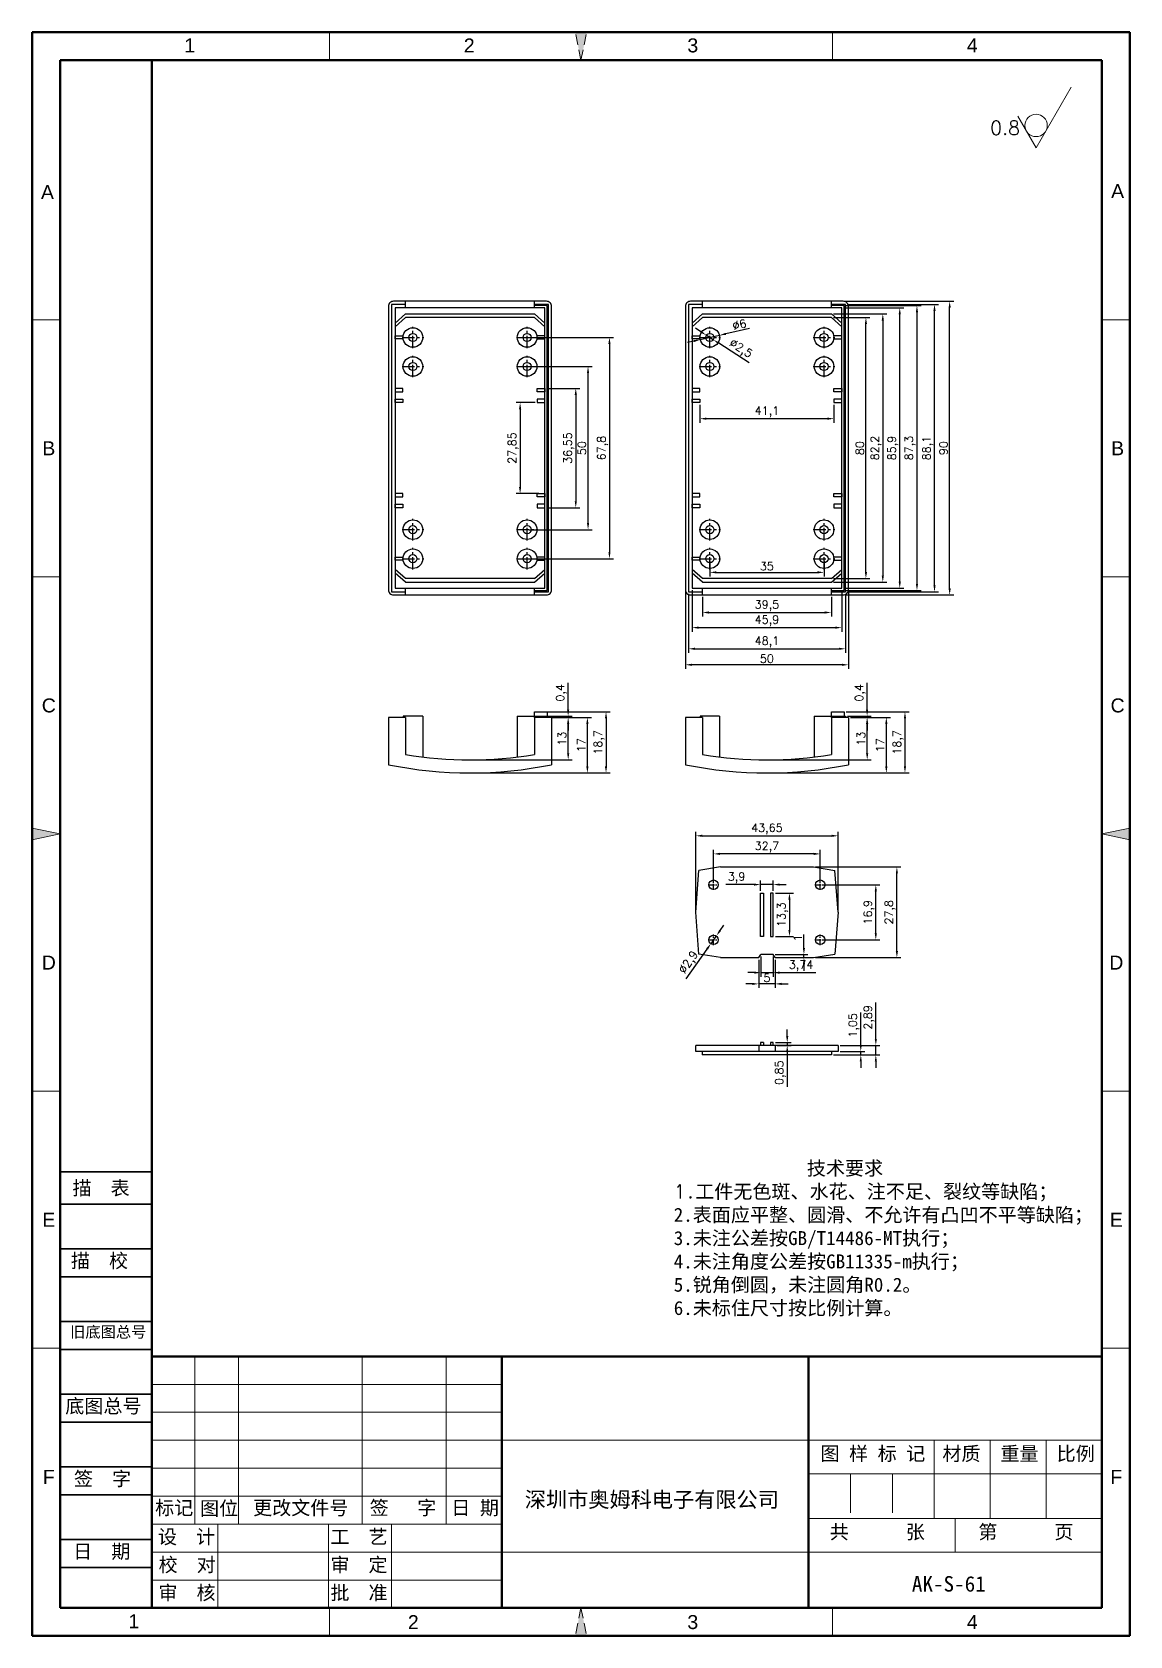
# Model space of a CAD drawing. Header units: millimetres. Extents: x 35605 to 35942, y -471 to 20.
import ezdxf
from ezdxf.enums import TextEntityAlignment as Align

# ---------------------------------------------------------------- set-up
doc = ezdxf.new("R2010")
doc.units = ezdxf.units.MM
for name, pattern in [('ACAD_ISO10W100', [18, 12, -3, 0, -3]), ('CENTER', [50.8, 31.75, -6.35, 6.35, -6.35]), ('HIDDEN2', [4.7625, 3.175, -1.5875])]:
    doc.linetypes.add(name, pattern=pattern)
for name, color, linetype, lineweight in [('dim', 82, 'Continuous', 9), ('图层1', 7, 'ACAD_ISO10W100', 15), ('图层2', 7, 'Continuous', 30), ('图层3', 7, 'Continuous', 15), ('图层4', 7, 'Continuous', 40), ('图层5', 7, 'HIDDEN2', 15), ('细实线', 3, 'Continuous', 18)]:
    doc.layers.add(name, color=color, linetype=linetype, lineweight=lineweight)
doc.layers.add('尺寸线', color=7, linetype='Continuous')
doc.styles.get("Standard").update_dxf_attribs({"font": 'txt', "bigfont": 'gbcbig.shx'})
doc.styles.add('样式 3', font='arial.ttf', dxfattribs={"height": 3.8})
doc.dimstyles.new('ISO-25', dxfattribs={"dimtxt": 2.5, "dimasz": 2.5, "dimexe": 1.25, "dimexo": 0.625, "dimtad": 1, "dimtxsty": 'Standard', "dimcen": 2.5, "dimadec": 0, "dimazin": 0, "dimtfac": 1, "dimtmove": 0, "dimatfit": 3, "dimfxl": 0, "dimarcsym": 0})

msp = doc.modelspace()

# ---------------------------------------------------------------- texts
at = {"layer": '图层1', "color": 0, "style": '样式 3'}
for s, p in [('B', (35610.598, -107.294)), ('B', (35938.172, -107.294)), ('C', (35610.598, -186.102)), ('C', (35938.172, -186.102)), ('D', (35610.598, -264.909)), ('D', (35937.771, -264.909)), ('E', (35610.598, -343.717)), ('E', (35937.771, -343.717)), ('F', (35610.598, -422.524)), ('F', (35937.771, -422.524))]:
    msp.add_text(s, height=4.283, dxfattribs=at).set_placement(p, align=Align.MIDDLE)
at = {"layer": '图层1', "color": 0, "attachment_point": 1}
for s, insert, char_height, width in [('{\\fSimSun|b0|i0|c134|p2;图 样 标 记}', (35847.116, -413.247), 4.28302, 53.13738), ('{\\fSimSun|b0|i0|c134|p2;材质 }', (35884.472, -413.265), 4.28302, 35.72091), ('{\\fSimSun|b0|i0|c134|p2;深圳市奥姆科电子有限公司}', (35756.469, -427.085), 4.75891, 89.92113), ('{\\fSimSun|b0|i0|c134|p2;标记}', (35643.206, -429.856), 4.28302, 11.99246), ('{\\fSimSun|b0|i0|c134|p2;图位}', (35656.96, -430.029), 4.28302, 11.99246), ('{\\fSimSun|b0|i0|c134|p2;更改文件号}', (35673.222, -429.856), 4.28302, 35.72091), ('{\\fSimSun|b0|i0|c134|p2;审  核}', (35644.214, -455.878), 4.28302, 34.73239), ('{\\fSimSun|b0|i0|c134|p2;批  准}', (35696.907, -455.878), 4.28302, 35.72091), ('{\\fSimSun|b0|i0|c134|p2;AK-S-61}', (35875.11, -452.929), 4.75891, 59.04154)]:
    msp.add_mtext(s, dxfattribs=dict(at, insert=insert, char_height=char_height, width=width))
at = {"layer": '图层2', "color": 0, "attachment_point": 1}
for s, insert, char_height, width in [('{\\fSimSun|b0|i0|c134|p2;描\\fSimSun|b0|i0|c0|p2;  \\fSimSun|b0|i0|c134|p2;表}', (35617.866, -331.86), 4.28297, 47.9936), ('{\\fSimSun|b0|i0|c134|p2;描\\fSimSun|b0|i0|c0|p2;  \\fSimSun|b0|i0|c134|p2;校}', (35617.379, -354.131), 4.28297, 47.9936), ('{\\fSimSun|b0|i0|c134|p2;旧底图总号}', (35617.137, -376.403), 3.42642, 47.9936), ('{\\fSimSun|b0|i0|c134|p2;底图总号}', (35615.652, -398.674), 4.28297, 47.9936), ('{\\fSimSun|b0|i0|c134|p2;重量 }', (35902.255, -413.265), 4.28302, 35.72091), ('{\\fSimSun|b0|i0|c134|p2;比例 }', (35919.487, -413.265), 4.28302, 35.72091), ('{\\fSimSun|b0|i0|c134|p2;签\\fSimSun|b0|i0|c0|p2;  \\fSimSun|b0|i0|c134|p2;字}', (35618.305, -420.946), 4.28297, 47.9936), ('{\\fSimSun|b0|i0|c134|p2;签   字}', (35708.937, -429.856), 4.28302, 35.72091), ('{\\fSimSun|b0|i0|c134|p2;日 期}', (35733.957, -429.856), 4.28302, 35.72091), ('{\\fSimSun|b0|i0|c134|p2;共      张}', (35849.939, -437.232), 4.28302, 47.38766), ('{\\fSimSun|b0|i0|c134|p2;第      页}', (35895.48, -437.232), 4.28302, 43.98508), ('{\\fSimSun|b0|i0|c134|p2;设  计}', (35644.048, -438.745), 4.28302, 33.20026), ('{\\fSimSun|b0|i0|c134|p2;工  艺}', (35696.907, -438.745), 4.28302, 35.72091), ('{\\fSimSun|b0|i0|c134|p2;日\\fSimSun|b0|i0|c0|p2;  \\fSimSun|b0|i0|c134|p2;期}', (35618.061, -443.217), 4.28297, 47.9936), ('{\\fSimSun|b0|i0|c134|p2;校  对}', (35644.254, -447.312), 4.28302, 31.05498), ('{\\fSimSun|b0|i0|c134|p2;审  定}', (35696.907, -447.312), 4.28302, 35.72091)]:
    msp.add_mtext(s, dxfattribs=dict(at, insert=insert, char_height=char_height, width=width))
at = {"layer": '图层3', "color": 0, "insert": (35802.133, -325.789), "char_height": 4.28302, "width": 202.86245, "attachment_point": 1}
msp.add_mtext('{\\fSimSun|b0|i0|c134|p54;              技术要求\\P}1{\\fSimSun|b0|i0|c134|p54;.工件无色斑、水花、注不足、裂纹等缺陷；\\P2.表面应平整、圆滑、不允许有凸凹不平等缺陷；\\P3.未注公差按GB/T14486-MT执行；\\P4.未注角度公差按GB11335-m执行；\\P5.锐角倒圆，未注圆角R0.2。}\\P{\\fSimSun|b0|i0|c134|p2;6.未标住尺寸按比例计算。}', dxfattribs=at)
at = {"layer": '图层5', "color": 0, "style": '样式 3'}
for s, p in [('1', (35653.785, 16.179)), ('2', (35739.445, 16.179)), ('3', (35807.974, 16.179)), ('4', (35893.634, 16.179)), ('A', (35610.182, -28.799)), ('A', (35938.172, -28.486)), ('1', (35636.653, -466.758)), ('2', (35722.313, -467.014)), ('3', (35807.974, -467.014)), ('4', (35893.634, -467.014))]:
    msp.add_text(s, height=4.283, dxfattribs=at).set_placement(p, align=Align.MIDDLE)
at = {"layer": '细实线', "color": 0, "insert": (35899.097, -6.988), "char_height": 4.283, "width": 15.99044, "attachment_point": 1}
msp.add_mtext('0.8', dxfattribs=at)

# ---------------------------------------------------------------- blocks, each defined once
blk = doc.blocks.new('*D2778')
at = {"layer": 'Defpoints', "color": 0, "transparency": 16777216}
for p in [(35854.09, -62.24), (35886.7, -62.24), (35854.09, -152.24)]:
    blk.add_point(p, dxfattribs=at)
at = {"layer": 'dim', "color": 0, "lineweight": -2, "transparency": 16777216}
for p, q in [((35854.72, -62.24), (35887.95, -62.24)), ((35886.7, -150.24), (35886.7, -64.24)), ((35854.72, -152.24), (35887.95, -152.24))]:
    blk.add_line(p, q, dxfattribs=at)
at = {"layer": 'dim', "color": 0, "transparency": 16777216}
for points in [[(35886.37, -64.24), (35887.04, -64.24), (35886.7, -62.24)], [(35886.37, -150.24), (35887.04, -150.24), (35886.7, -152.24)]]:
    blk.add_solid(points, dxfattribs=at)
at = {"layer": 'dim', "color": 0, "transparency": 16777216, "insert": (35884.83, -107.24), "char_height": 2.5, "attachment_point": 5, "rotation": 90}
blk.add_mtext('90', dxfattribs=at)
blk = doc.blocks.new('*D2779')
at = {"layer": 'Defpoints', "color": 0, "transparency": 16777216}
for p in [(35854.74, -63.19), (35882.05, -63.19), (35854.74, -151.29)]:
    blk.add_point(p, dxfattribs=at)
at = {"layer": 'dim', "color": 0, "lineweight": -2, "transparency": 16777216}
for p, q in [((35855.37, -63.19), (35883.3, -63.19)), ((35882.05, -149.29), (35882.05, -65.19)), ((35855.37, -151.29), (35883.3, -151.29))]:
    blk.add_line(p, q, dxfattribs=at)
at = {"layer": 'dim', "color": 0, "transparency": 16777216}
for points in [[(35881.72, -65.19), (35882.39, -65.19), (35882.05, -63.19)], [(35881.72, -149.29), (35882.39, -149.29), (35882.05, -151.29)]]:
    blk.add_solid(points, dxfattribs=at)
at = {"layer": 'dim', "color": 0, "transparency": 16777216, "insert": (35879.97, -107.24), "char_height": 2.5, "attachment_point": 5, "rotation": 90}
blk.add_mtext('88,1', dxfattribs=at)
blk = doc.blocks.new('*D2780')
at = {"layer": 'Defpoints', "color": 0, "transparency": 16777216}
for p in [(35854.34, -63.59), (35854.34, -150.89), (35876.68, -150.89)]:
    blk.add_point(p, dxfattribs=at)
at = {"layer": 'dim', "color": 0, "lineweight": -2, "transparency": 16777216}
for p, q in [((35854.97, -63.59), (35877.93, -63.59)), ((35876.68, -65.59), (35876.68, -148.89)), ((35854.97, -150.89), (35877.93, -150.89))]:
    blk.add_line(p, q, dxfattribs=at)
at = {"layer": 'dim', "color": 0, "transparency": 16777216}
for points in [[(35876.34, -65.59), (35877.01, -65.59), (35876.68, -63.59)], [(35876.34, -148.89), (35877.01, -148.89), (35876.68, -150.89)]]:
    blk.add_solid(points, dxfattribs=at)
at = {"layer": 'dim', "color": 0, "transparency": 16777216, "insert": (35874.59, -107.24), "char_height": 2.5, "attachment_point": 5, "rotation": 90}
blk.add_mtext('87,3', dxfattribs=at)
blk = doc.blocks.new('*D2781')
at = {"layer": 'Defpoints', "color": 0, "transparency": 16777216}
for p in [(35853.64, -64.29), (35871.4, -64.29), (35853.64, -150.19)]:
    blk.add_point(p, dxfattribs=at)
at = {"layer": 'dim', "color": 0, "lineweight": -2, "transparency": 16777216}
for p, q in [((35854.27, -64.29), (35872.65, -64.29)), ((35871.4, -148.19), (35871.4, -66.29)), ((35854.27, -150.19), (35872.65, -150.19))]:
    blk.add_line(p, q, dxfattribs=at)
at = {"layer": 'dim', "color": 0, "transparency": 16777216}
for points in [[(35871.07, -66.29), (35871.74, -66.29), (35871.4, -64.29)], [(35871.07, -148.19), (35871.74, -148.19), (35871.4, -150.19)]]:
    blk.add_solid(points, dxfattribs=at)
at = {"layer": 'dim', "color": 0, "transparency": 16777216, "insert": (35869.32, -107.24), "char_height": 2.5, "attachment_point": 5, "rotation": 90}
blk.add_mtext('85,9', dxfattribs=at)
blk = doc.blocks.new('*D2782')
at = {"layer": 'Defpoints', "color": 0, "transparency": 16777216}
for p in [(35850.44, -66.14), (35850.44, -148.34), (35866.21, -148.34)]:
    blk.add_point(p, dxfattribs=at)
at = {"layer": 'dim', "color": 0, "lineweight": -2, "transparency": 16777216}
for p, q in [((35851.07, -66.14), (35867.46, -66.14)), ((35866.21, -68.14), (35866.21, -146.34)), ((35851.07, -148.34), (35867.46, -148.34))]:
    blk.add_line(p, q, dxfattribs=at)
at = {"layer": 'dim', "color": 0, "transparency": 16777216}
for points in [[(35865.87, -68.14), (35866.54, -68.14), (35866.21, -66.14)], [(35865.87, -146.34), (35866.54, -146.34), (35866.21, -148.34)]]:
    blk.add_solid(points, dxfattribs=at)
at = {"layer": 'dim', "color": 0, "transparency": 16777216, "insert": (35864.12, -107.24), "char_height": 2.5, "attachment_point": 5, "rotation": 90}
blk.add_mtext('82,2', dxfattribs=at)
blk = doc.blocks.new('*D2783')
at = {"layer": 'Defpoints', "color": 0, "transparency": 16777216}
for p in [(35850.44, -67.24), (35861.03, -67.24), (35850.44, -147.24)]:
    blk.add_point(p, dxfattribs=at)
at = {"layer": 'dim', "color": 0, "lineweight": -2, "transparency": 16777216}
for p, q in [((35851.07, -67.24), (35862.28, -67.24)), ((35861.03, -145.24), (35861.03, -69.24)), ((35851.07, -147.24), (35862.28, -147.24))]:
    blk.add_line(p, q, dxfattribs=at)
at = {"layer": 'dim', "color": 0, "transparency": 16777216}
for points in [[(35860.7, -69.24), (35861.37, -69.24), (35861.03, -67.24)], [(35860.7, -145.24), (35861.37, -145.24), (35861.03, -147.24)]]:
    blk.add_solid(points, dxfattribs=at)
at = {"layer": 'dim', "color": 0, "transparency": 16777216, "insert": (35859.16, -107.24), "char_height": 2.5, "attachment_point": 5, "rotation": 90}
blk.add_mtext('80', dxfattribs=at)
blk = doc.blocks.new('*D2784')
at = {"layer": 'Defpoints', "color": 0, "transparency": 16777216}
for p in [(35757.19, -73.34), (35757.19, -141.14), (35782.43, -141.14)]:
    blk.add_point(p, dxfattribs=at)
at = {"layer": 'dim', "color": 0, "lineweight": -2, "transparency": 16777216}
for p, q in [((35757.82, -73.34), (35783.68, -73.34)), ((35782.43, -75.34), (35782.43, -139.14)), ((35757.82, -141.14), (35783.68, -141.14))]:
    blk.add_line(p, q, dxfattribs=at)
at = {"layer": 'dim', "color": 0, "transparency": 16777216}
for points in [[(35782.09, -75.34), (35782.76, -75.34), (35782.43, -73.34)], [(35782.09, -139.14), (35782.76, -139.14), (35782.43, -141.14)]]:
    blk.add_solid(points, dxfattribs=at)
at = {"layer": 'dim', "color": 0, "transparency": 16777216, "insert": (35780.34, -107.24), "char_height": 2.5, "attachment_point": 5, "rotation": 90}
blk.add_mtext('67,8', dxfattribs=at)
blk = doc.blocks.new('*D2785')
at = {"layer": 'Defpoints', "color": 0, "transparency": 16777216}
for p in [(35757.19, -82.24), (35775.87, -82.24), (35757.19, -132.24)]:
    blk.add_point(p, dxfattribs=at)
at = {"layer": 'dim', "color": 0, "lineweight": -2, "transparency": 16777216}
for p, q in [((35757.82, -82.24), (35777.12, -82.24)), ((35775.87, -130.24), (35775.87, -84.24)), ((35757.82, -132.24), (35777.12, -132.24))]:
    blk.add_line(p, q, dxfattribs=at)
at = {"layer": 'dim', "color": 0, "transparency": 16777216}
for points in [[(35775.53, -84.24), (35776.2, -84.24), (35775.87, -82.24)], [(35775.53, -130.24), (35776.2, -130.24), (35775.87, -132.24)]]:
    blk.add_solid(points, dxfattribs=at)
at = {"layer": 'dim', "color": 0, "transparency": 16777216, "insert": (35773.99, -107.24), "char_height": 2.5, "attachment_point": 5, "rotation": 90}
blk.add_mtext('50', dxfattribs=at)
blk = doc.blocks.new('*D2786')
at = {"layer": 'Defpoints', "color": 0, "transparency": 16777216}
for p in [(35762.64, -88.96), (35762.64, -125.51), (35772.11, -125.51)]:
    blk.add_point(p, dxfattribs=at)
at = {"layer": 'dim', "color": 0, "lineweight": -2, "transparency": 16777216}
for p, q in [((35763.27, -88.96), (35773.36, -88.96)), ((35772.11, -90.96), (35772.11, -123.51)), ((35763.27, -125.51), (35773.36, -125.51))]:
    blk.add_line(p, q, dxfattribs=at)
at = {"layer": 'dim', "color": 0, "transparency": 16777216}
for points in [[(35771.77, -90.96), (35772.44, -90.96), (35772.11, -88.96)], [(35771.77, -123.51), (35772.44, -123.51), (35772.11, -125.51)]]:
    blk.add_solid(points, dxfattribs=at)
at = {"layer": 'dim', "color": 0, "transparency": 16777216, "insert": (35770.02, -107.24), "char_height": 2.5, "attachment_point": 5, "rotation": 90}
blk.add_mtext('36,55', dxfattribs=at)
blk = doc.blocks.new('*D2787')
at = {"layer": 'Defpoints', "color": 0, "transparency": 16777216}
for p in [(35760.24, -93.31), (35755.05, -121.16), (35761.44, -121.16)]:
    blk.add_point(p, dxfattribs=at)
at = {"layer": 'dim', "color": 0, "lineweight": -2, "transparency": 16777216}
for p, q in [((35759.62, -93.31), (35753.8, -93.31)), ((35755.05, -95.31), (35755.05, -119.16)), ((35760.82, -121.16), (35753.8, -121.16))]:
    blk.add_line(p, q, dxfattribs=at)
at = {"layer": 'dim', "color": 0, "transparency": 16777216}
for points in [[(35754.71, -95.31), (35755.38, -95.31), (35755.05, -93.31)], [(35754.71, -119.16), (35755.38, -119.16), (35755.05, -121.16)]]:
    blk.add_solid(points, dxfattribs=at)
at = {"layer": 'dim', "color": 0, "transparency": 16777216, "insert": (35752.96, -107.24), "char_height": 2.5, "attachment_point": 5, "rotation": 90}
blk.add_mtext('27,85', dxfattribs=at)
blk = doc.blocks.new('*D2788')
at = {"layer": 'Defpoints', "color": 0, "transparency": 16777216}
for p in [(35805.69, -150.19), (35855.69, -150.19), (35805.69, -173.65)]:
    blk.add_point(p, dxfattribs=at)
at = {"layer": 'dim', "color": 0, "lineweight": -2, "transparency": 16777216}
for p, q in [((35805.69, -150.81), (35805.69, -174.9)), ((35855.69, -150.81), (35855.69, -174.9)), ((35853.69, -173.65), (35807.69, -173.65))]:
    blk.add_line(p, q, dxfattribs=at)
at = {"layer": 'dim', "color": 0, "transparency": 16777216}
for points in [[(35807.69, -173.32), (35807.69, -173.98), (35805.69, -173.65)], [(35853.69, -173.32), (35853.69, -173.98), (35855.69, -173.65)]]:
    blk.add_solid(points, dxfattribs=at)
at = {"layer": 'dim', "color": 0, "transparency": 16777216, "insert": (35830.69, -171.77), "char_height": 2.5, "attachment_point": 5}
blk.add_mtext('50', dxfattribs=at)
blk = doc.blocks.new('*D2789')
at = {"layer": 'Defpoints', "color": 0, "transparency": 16777216}
for p in [(35810.94, -152.24), (35850.44, -152.24), (35850.44, -157.62)]:
    blk.add_point(p, dxfattribs=at)
at = {"layer": 'dim', "color": 0, "lineweight": -2, "transparency": 16777216}
for p, q in [((35810.94, -152.86), (35810.94, -158.87)), ((35850.44, -152.86), (35850.44, -158.87)), ((35812.94, -157.62), (35848.44, -157.62))]:
    blk.add_line(p, q, dxfattribs=at)
at = {"layer": 'dim', "color": 0, "transparency": 16777216}
for points in [[(35812.94, -157.29), (35812.94, -157.96), (35810.94, -157.62)], [(35848.44, -157.29), (35848.44, -157.96), (35850.44, -157.62)]]:
    blk.add_solid(points, dxfattribs=at)
at = {"layer": 'dim', "color": 0, "transparency": 16777216, "insert": (35830.69, -155.54), "char_height": 2.5, "attachment_point": 5}
blk.add_mtext('39,5', dxfattribs=at)
blk = doc.blocks.new('*D2790')
at = {"layer": 'Defpoints', "color": 0, "transparency": 16777216}
for p in [(35813.19, -141.14), (35848.19, -141.14), (35848.19, -145.32)]:
    blk.add_point(p, dxfattribs=at)
at = {"layer": 'dim', "color": 0, "lineweight": -2, "transparency": 16777216}
for p, q in [((35813.19, -141.76), (35813.19, -146.57)), ((35848.19, -141.76), (35848.19, -146.57)), ((35815.19, -145.32), (35846.19, -145.32))]:
    blk.add_line(p, q, dxfattribs=at)
at = {"layer": 'dim', "color": 0, "transparency": 16777216}
for points in [[(35815.19, -144.99), (35815.19, -145.66), (35813.19, -145.32)], [(35846.19, -144.99), (35846.19, -145.66), (35848.19, -145.32)]]:
    blk.add_solid(points, dxfattribs=at)
at = {"layer": 'dim', "color": 0, "transparency": 16777216, "insert": (35830.69, -143.45), "char_height": 2.5, "attachment_point": 5}
blk.add_mtext('35', dxfattribs=at)
blk = doc.blocks.new('*D2791')
at = {"layer": 'Defpoints', "color": 0, "transparency": 16777216}
for p in [(35807.74, -150.19), (35853.64, -150.19), (35853.64, -162.26)]:
    blk.add_point(p, dxfattribs=at)
at = {"layer": 'dim', "color": 0, "lineweight": -2, "transparency": 16777216}
for p, q in [((35807.74, -150.81), (35807.74, -163.51)), ((35853.64, -150.81), (35853.64, -163.51)), ((35809.74, -162.26), (35851.64, -162.26))]:
    blk.add_line(p, q, dxfattribs=at)
at = {"layer": 'dim', "color": 0, "transparency": 16777216}
for points in [[(35809.74, -161.93), (35809.74, -162.59), (35807.74, -162.26)], [(35851.64, -161.93), (35851.64, -162.59), (35853.64, -162.26)]]:
    blk.add_solid(points, dxfattribs=at)
at = {"layer": 'dim', "color": 0, "transparency": 16777216, "insert": (35830.69, -160.18), "char_height": 2.5, "attachment_point": 5}
blk.add_mtext('45,9', dxfattribs=at)
blk = doc.blocks.new('*D2792')
at = {"layer": 'Defpoints', "color": 0, "transparency": 16777216}
for p in [(35806.64, -151.29), (35854.74, -151.29), (35854.74, -168.75)]:
    blk.add_point(p, dxfattribs=at)
at = {"layer": 'dim', "color": 0, "lineweight": -2, "transparency": 16777216}
for p, q in [((35806.64, -151.91), (35806.64, -170)), ((35854.74, -151.91), (35854.74, -170)), ((35808.64, -168.75), (35852.74, -168.75))]:
    blk.add_line(p, q, dxfattribs=at)
at = {"layer": 'dim', "color": 0, "transparency": 16777216}
for points in [[(35808.64, -168.41), (35808.64, -169.08), (35806.64, -168.75)], [(35852.74, -168.41), (35852.74, -169.08), (35854.74, -168.75)]]:
    blk.add_solid(points, dxfattribs=at)
at = {"layer": 'dim', "color": 0, "transparency": 16777216, "insert": (35830.69, -166.66), "char_height": 2.5, "attachment_point": 5}
blk.add_mtext('48,1', dxfattribs=at)
blk = doc.blocks.new('*D2793')
at = {"layer": 'Defpoints', "color": 0, "transparency": 16777216}
for p in [(35810.14, -93.31), (35851.24, -93.31), (35851.24, -98.22)]:
    blk.add_point(p, dxfattribs=at)
at = {"layer": 'dim', "color": 0, "lineweight": -2, "transparency": 16777216}
for p, q in [((35810.14, -93.94), (35810.14, -99.47)), ((35812.14, -98.22), (35849.24, -98.22)), ((35851.24, -93.94), (35851.24, -99.47))]:
    blk.add_line(p, q, dxfattribs=at)
at = {"layer": 'dim', "color": 0, "transparency": 16777216}
for points in [[(35812.14, -97.89), (35812.14, -98.56), (35810.14, -98.22)], [(35849.24, -97.89), (35849.24, -98.56), (35851.24, -98.22)]]:
    blk.add_solid(points, dxfattribs=at)
at = {"layer": 'dim', "color": 0, "transparency": 16777216, "insert": (35830.69, -96.14), "char_height": 2.5, "attachment_point": 5}
blk.add_mtext('41,1', dxfattribs=at)
blk = doc.blocks.new('*D2794')
at = {"layer": 'Defpoints', "color": 0, "transparency": 16777216}
for p in [(35816.12, -72.68), (35810.26, -73.99)]:
    blk.add_point(p, dxfattribs=at)
at = {"layer": 'dim', "color": 0, "lineweight": -2, "transparency": 16777216}
for p, q in [((35810.26, -73.99), (35816.12, -72.68)), ((35825.31, -70.63), (35818.07, -72.25)), ((35808.31, -74.43), (35806.36, -74.86))]:
    blk.add_line(p, q, dxfattribs=at)
at = {"layer": 'dim', "color": 0, "transparency": 16777216}
for points in [[(35818, -71.92), (35818.14, -72.57), (35816.12, -72.68)], [(35808.24, -74.1), (35808.39, -74.75), (35810.26, -73.99)]]:
    blk.add_solid(points, dxfattribs=at)
at = {"layer": 'dim', "color": 0, "transparency": 16777216, "insert": (35822.26, -69.39), "char_height": 2.5, "attachment_point": 5, "rotation": 12.5937}
blk.add_mtext('∅6', dxfattribs=at)
blk = doc.blocks.new('*D2795')
at = {"layer": 'Defpoints', "color": 0, "transparency": 16777216}
for p in [(35812.14, -72.66), (35814.24, -74.01)]:
    blk.add_point(p, dxfattribs=at)
at = {"layer": 'dim', "color": 0, "lineweight": -2, "transparency": 16777216}
for p, q in [((35810.46, -71.57), (35808.78, -70.49)), ((35812.14, -72.66), (35814.24, -74.01)), ((35825.3, -81.16), (35815.92, -75.1))]:
    blk.add_line(p, q, dxfattribs=at)
at = {"layer": 'dim', "color": 0, "transparency": 16777216}
for points in [[(35810.64, -71.29), (35810.28, -71.85), (35812.14, -72.66)], [(35816.1, -74.82), (35815.74, -75.38), (35814.24, -74.01)]]:
    blk.add_solid(points, dxfattribs=at)
at = {"layer": 'dim', "color": 0, "transparency": 16777216, "insert": (35822.58, -76.92), "char_height": 2.5, "attachment_point": 5, "rotation": 327.1448}
blk.add_mtext('∅2,5', dxfattribs=at)
blk = doc.blocks.new('*D2796')
at = {"layer": 'Defpoints', "color": 0, "transparency": 16777216}
for p in [(35855.69, -189.78), (35867.29, -189.78), (35830.69, -206.78)]:
    blk.add_point(p, dxfattribs=at)
at = {"layer": 'dim', "color": 0, "lineweight": -2, "transparency": 16777216}
for p, q in [((35856.32, -189.78), (35868.54, -189.78)), ((35867.29, -204.78), (35867.29, -191.78)), ((35831.32, -206.78), (35868.54, -206.78))]:
    blk.add_line(p, q, dxfattribs=at)
at = {"layer": 'dim', "color": 0, "transparency": 16777216}
for points in [[(35866.96, -191.78), (35867.63, -191.78), (35867.29, -189.78)], [(35866.96, -204.78), (35867.63, -204.78), (35867.29, -206.78)]]:
    blk.add_solid(points, dxfattribs=at)
at = {"layer": 'dim', "color": 0, "transparency": 16777216, "insert": (35865.42, -198.28), "char_height": 2.5, "attachment_point": 5, "rotation": 90}
blk.add_mtext('17', dxfattribs=at)
blk = doc.blocks.new('*D2797')
at = {"layer": 'Defpoints', "color": 0, "transparency": 16777216}
for p in [(35855.69, -189.78), (35861.42, -189.78), (35830.69, -202.78)]:
    blk.add_point(p, dxfattribs=at)
at = {"layer": 'dim', "color": 0, "lineweight": -2, "transparency": 16777216}
for p, q in [((35856.32, -189.78), (35862.67, -189.78)), ((35861.42, -200.78), (35861.42, -191.78)), ((35831.32, -202.78), (35862.67, -202.78))]:
    blk.add_line(p, q, dxfattribs=at)
at = {"layer": 'dim', "color": 0, "transparency": 16777216}
for points in [[(35861.08, -191.78), (35861.75, -191.78), (35861.42, -189.78)], [(35861.08, -200.78), (35861.75, -200.78), (35861.42, -202.78)]]:
    blk.add_solid(points, dxfattribs=at)
at = {"layer": 'dim', "color": 0, "transparency": 16777216, "insert": (35859.54, -196.28), "char_height": 2.5, "attachment_point": 5, "rotation": 90}
blk.add_mtext('13', dxfattribs=at)
blk = doc.blocks.new('*D2798')
at = {"layer": 'Defpoints', "color": 0, "transparency": 16777216}
for p in [(35854.74, -189.38), (35855.69, -189.78), (35861.4, -189.38)]:
    blk.add_point(p, dxfattribs=at)
at = {"layer": 'dim', "color": 0, "lineweight": -2, "transparency": 16777216}
for p, q in [((35861.4, -187.38), (35861.4, -179.13)), ((35855.37, -189.38), (35862.65, -189.38)), ((35856.32, -189.78), (35862.65, -189.78)), ((35861.4, -189.78), (35861.4, -189.38)), ((35861.4, -191.78), (35861.4, -193.78))]:
    blk.add_line(p, q, dxfattribs=at)
at = {"layer": 'dim', "color": 0, "transparency": 16777216}
for points in [[(35861.06, -187.38), (35861.73, -187.38), (35861.4, -189.38)], [(35861.06, -191.78), (35861.73, -191.78), (35861.4, -189.78)]]:
    blk.add_solid(points, dxfattribs=at)
at = {"layer": 'dim', "color": 0, "transparency": 16777216, "insert": (35859.31, -182.25), "char_height": 2.5, "attachment_point": 5, "rotation": 90}
blk.add_mtext('0,4', dxfattribs=at)
blk = doc.blocks.new('*D2799')
at = {"layer": 'Defpoints', "color": 0, "transparency": 16777216}
for p in [(35854.34, -188.08), (35830.69, -206.78), (35873, -206.78)]:
    blk.add_point(p, dxfattribs=at)
at = {"layer": 'dim', "color": 0, "lineweight": -2, "transparency": 16777216}
for p, q in [((35854.97, -188.08), (35874.25, -188.08)), ((35873, -190.08), (35873, -204.78)), ((35831.32, -206.78), (35874.25, -206.78))]:
    blk.add_line(p, q, dxfattribs=at)
at = {"layer": 'dim', "color": 0, "transparency": 16777216}
for points in [[(35872.67, -190.08), (35873.34, -190.08), (35873, -188.08)], [(35872.67, -204.78), (35873.34, -204.78), (35873, -206.78)]]:
    blk.add_solid(points, dxfattribs=at)
at = {"layer": 'dim', "color": 0, "transparency": 16777216, "insert": (35870.92, -197.43), "char_height": 2.5, "attachment_point": 5, "rotation": 90}
blk.add_mtext('18,7', dxfattribs=at)
blk = doc.blocks.new('*D2800')
at = {"layer": 'Defpoints', "color": 0, "transparency": 16777216}
for p in [(35764.07, -189.78), (35775.67, -189.78), (35739.07, -206.78)]:
    blk.add_point(p, dxfattribs=at)
at = {"layer": 'dim', "color": 0, "lineweight": -2, "transparency": 16777216}
for p, q in [((35764.69, -189.78), (35776.92, -189.78)), ((35775.67, -204.78), (35775.67, -191.78)), ((35739.69, -206.78), (35776.92, -206.78))]:
    blk.add_line(p, q, dxfattribs=at)
at = {"layer": 'dim', "color": 0, "transparency": 16777216}
for points in [[(35775.33, -191.78), (35776, -191.78), (35775.67, -189.78)], [(35775.33, -204.78), (35776, -204.78), (35775.67, -206.78)]]:
    blk.add_solid(points, dxfattribs=at)
at = {"layer": 'dim', "color": 0, "transparency": 16777216, "insert": (35773.79, -198.28), "char_height": 2.5, "attachment_point": 5, "rotation": 90}
blk.add_mtext('17', dxfattribs=at)
blk = doc.blocks.new('*D2801')
at = {"layer": 'Defpoints', "color": 0, "transparency": 16777216}
for p in [(35764.07, -189.78), (35769.79, -189.78), (35739.07, -202.78)]:
    blk.add_point(p, dxfattribs=at)
at = {"layer": 'dim', "color": 0, "lineweight": -2, "transparency": 16777216}
for p, q in [((35764.69, -189.78), (35771.04, -189.78)), ((35769.79, -200.78), (35769.79, -191.78)), ((35739.69, -202.78), (35771.04, -202.78))]:
    blk.add_line(p, q, dxfattribs=at)
at = {"layer": 'dim', "color": 0, "transparency": 16777216}
for points in [[(35769.46, -191.78), (35770.12, -191.78), (35769.79, -189.78)], [(35769.46, -200.78), (35770.12, -200.78), (35769.79, -202.78)]]:
    blk.add_solid(points, dxfattribs=at)
at = {"layer": 'dim', "color": 0, "transparency": 16777216, "insert": (35767.91, -196.28), "char_height": 2.5, "attachment_point": 5, "rotation": 90}
blk.add_mtext('13', dxfattribs=at)
blk = doc.blocks.new('*D2802')
at = {"layer": 'Defpoints', "color": 0, "transparency": 16777216}
for p in [(35763.12, -189.38), (35764.07, -189.78), (35769.77, -189.38)]:
    blk.add_point(p, dxfattribs=at)
at = {"layer": 'dim', "color": 0, "lineweight": -2, "transparency": 16777216}
for p, q in [((35769.77, -187.38), (35769.77, -179.13)), ((35763.74, -189.38), (35771.02, -189.38)), ((35764.69, -189.78), (35771.02, -189.78)), ((35769.77, -189.78), (35769.77, -189.38)), ((35769.77, -191.78), (35769.77, -193.78))]:
    blk.add_line(p, q, dxfattribs=at)
at = {"layer": 'dim', "color": 0, "transparency": 16777216}
for points in [[(35769.44, -187.38), (35770.1, -187.38), (35769.77, -189.38)], [(35769.44, -191.78), (35770.1, -191.78), (35769.77, -189.78)]]:
    blk.add_solid(points, dxfattribs=at)
at = {"layer": 'dim', "color": 0, "transparency": 16777216, "insert": (35767.69, -182.25), "char_height": 2.5, "attachment_point": 5, "rotation": 90}
blk.add_mtext('0,4', dxfattribs=at)
blk = doc.blocks.new('*D2803')
at = {"layer": 'Defpoints', "color": 0, "transparency": 16777216}
for p in [(35762.72, -188.08), (35739.07, -206.78), (35781.38, -206.78)]:
    blk.add_point(p, dxfattribs=at)
at = {"layer": 'dim', "color": 0, "lineweight": -2, "transparency": 16777216}
for p, q in [((35763.34, -188.08), (35782.63, -188.08)), ((35781.38, -190.08), (35781.38, -204.78)), ((35739.69, -206.78), (35782.63, -206.78))]:
    blk.add_line(p, q, dxfattribs=at)
at = {"layer": 'dim', "color": 0, "transparency": 16777216}
for points in [[(35781.04, -190.08), (35781.71, -190.08), (35781.38, -188.08)], [(35781.04, -204.78), (35781.71, -204.78), (35781.38, -206.78)]]:
    blk.add_solid(points, dxfattribs=at)
at = {"layer": 'dim', "color": 0, "transparency": 16777216, "insert": (35779.29, -197.43), "char_height": 2.5, "attachment_point": 5, "rotation": 90}
blk.add_mtext('18,7', dxfattribs=at)
blk = doc.blocks.new('*D2804')
at = {"layer": 'Defpoints', "color": 0, "transparency": 16777216}
for p in [(35814.34, -231.6), (35814.34, -241.05), (35847.04, -241.05)]:
    blk.add_point(p, dxfattribs=at)
at = {"layer": 'dim', "color": 0, "lineweight": -2, "transparency": 16777216}
for p, q in [((35814.34, -240.42), (35814.34, -230.35)), ((35847.04, -240.42), (35847.04, -230.35)), ((35845.04, -231.6), (35816.34, -231.6))]:
    blk.add_line(p, q, dxfattribs=at)
at = {"layer": 'dim', "color": 0, "transparency": 16777216}
for points in [[(35816.34, -231.26), (35816.34, -231.93), (35814.34, -231.6)], [(35845.04, -231.26), (35845.04, -231.93), (35847.04, -231.6)]]:
    blk.add_solid(points, dxfattribs=at)
at = {"layer": 'dim', "color": 0, "transparency": 16777216, "insert": (35830.69, -229.51), "char_height": 2.5, "attachment_point": 5}
blk.add_mtext('32,7', dxfattribs=at)
blk = doc.blocks.new('*D2805')
at = {"layer": 'Defpoints', "color": 0, "transparency": 16777216}
for p in [(35852.52, -226.06), (35808.87, -249.5), (35852.52, -249.5)]:
    blk.add_point(p, dxfattribs=at)
at = {"layer": 'dim', "color": 0, "lineweight": -2, "transparency": 16777216}
for p, q in [((35808.87, -248.87), (35808.87, -224.81)), ((35810.87, -226.06), (35850.52, -226.06)), ((35852.52, -248.87), (35852.52, -224.81))]:
    blk.add_line(p, q, dxfattribs=at)
at = {"layer": 'dim', "color": 0, "transparency": 16777216}
for points in [[(35810.87, -225.72), (35810.87, -226.39), (35808.87, -226.06)], [(35850.52, -225.72), (35850.52, -226.39), (35852.52, -226.06)]]:
    blk.add_solid(points, dxfattribs=at)
at = {"layer": 'dim', "color": 0, "transparency": 16777216, "insert": (35830.69, -223.97), "char_height": 2.5, "attachment_point": 5}
blk.add_mtext('43,65', dxfattribs=at)
blk = doc.blocks.new('*D2806')
at = {"layer": 'Defpoints', "color": 0, "transparency": 16777216}
for p in [(35828.74, -241.01), (35828.74, -243.6), (35832.64, -243.6)]:
    blk.add_point(p, dxfattribs=at)
at = {"layer": 'dim', "color": 0, "lineweight": -2, "transparency": 16777216}
for p, q in [((35828.74, -242.97), (35828.74, -239.76)), ((35832.64, -242.97), (35832.64, -239.76)), ((35826.74, -241.01), (35818.08, -241.01)), ((35832.64, -241.01), (35828.74, -241.01)), ((35834.64, -241.01), (35836.64, -241.01))]:
    blk.add_line(p, q, dxfattribs=at)
at = {"layer": 'dim', "color": 0, "transparency": 16777216}
for points in [[(35826.74, -240.67), (35826.74, -241.34), (35828.74, -241.01)], [(35834.64, -240.67), (35834.64, -241.34), (35832.64, -241.01)]]:
    blk.add_solid(points, dxfattribs=at)
at = {"layer": 'dim', "color": 0, "transparency": 16777216, "insert": (35821.41, -238.92), "char_height": 2.5, "attachment_point": 5}
blk.add_mtext('3,9', dxfattribs=at)
blk = doc.blocks.new('*D2807')
at = {"layer": 'Defpoints', "color": 0, "transparency": 16777216}
for p in [(35844.97, -235.6), (35870.52, -235.6), (35844.97, -263.4)]:
    blk.add_point(p, dxfattribs=at)
at = {"layer": 'dim', "color": 0, "lineweight": -2, "transparency": 16777216}
for p, q in [((35845.59, -235.6), (35871.77, -235.6)), ((35870.52, -261.4), (35870.52, -237.6)), ((35845.59, -263.4), (35871.77, -263.4))]:
    blk.add_line(p, q, dxfattribs=at)
at = {"layer": 'dim', "color": 0, "transparency": 16777216}
for points in [[(35870.19, -237.6), (35870.85, -237.6), (35870.52, -235.6)], [(35870.19, -261.4), (35870.85, -261.4), (35870.52, -263.4)]]:
    blk.add_solid(points, dxfattribs=at)
at = {"layer": 'dim', "color": 0, "transparency": 16777216, "insert": (35868.44, -249.5), "char_height": 2.5, "attachment_point": 5, "rotation": 90}
blk.add_mtext('27,8', dxfattribs=at)
blk = doc.blocks.new('*D2808')
at = {"layer": 'Defpoints', "color": 0, "transparency": 16777216}
for p in [(35847.04, -241.05), (35864.06, -241.05), (35847.04, -257.95)]:
    blk.add_point(p, dxfattribs=at)
at = {"layer": 'dim', "color": 0, "lineweight": -2, "transparency": 16777216}
for p, q in [((35847.67, -241.05), (35865.31, -241.05)), ((35864.06, -255.95), (35864.06, -243.05)), ((35847.67, -257.95), (35865.31, -257.95))]:
    blk.add_line(p, q, dxfattribs=at)
at = {"layer": 'dim', "color": 0, "transparency": 16777216}
for points in [[(35863.73, -243.05), (35864.39, -243.05), (35864.06, -241.05)], [(35863.73, -255.95), (35864.39, -255.95), (35864.06, -257.95)]]:
    blk.add_solid(points, dxfattribs=at)
at = {"layer": 'dim', "color": 0, "transparency": 16777216, "insert": (35861.98, -249.5), "char_height": 2.5, "attachment_point": 5, "rotation": 90}
blk.add_mtext('16,9', dxfattribs=at)
blk = doc.blocks.new('*D2809')
at = {"layer": 'Defpoints', "color": 0, "transparency": 16777216}
for p in [(35832.64, -243.6), (35832.64, -256.9), (35837.6, -256.9)]:
    blk.add_point(p, dxfattribs=at)
at = {"layer": 'dim', "color": 0, "lineweight": -2, "transparency": 16777216}
for p, q in [((35833.27, -243.6), (35838.85, -243.6)), ((35837.6, -245.6), (35837.6, -254.9)), ((35833.27, -256.9), (35838.85, -256.9))]:
    blk.add_line(p, q, dxfattribs=at)
at = {"layer": 'dim', "color": 0, "transparency": 16777216}
for points in [[(35837.26, -245.6), (35837.93, -245.6), (35837.6, -243.6)], [(35837.26, -254.9), (35837.93, -254.9), (35837.6, -256.9)]]:
    blk.add_solid(points, dxfattribs=at)
at = {"layer": 'dim', "color": 0, "transparency": 16777216, "insert": (35835.51, -250.25), "char_height": 2.5, "attachment_point": 5, "rotation": 90}
blk.add_mtext('13,3', dxfattribs=at)
blk = doc.blocks.new('*D2810')
at = {"layer": 'Defpoints', "color": 0, "transparency": 16777216}
for p in [(35832.56, -262.4), (35833.19, -263.4), (35842.03, -262.4)]:
    blk.add_point(p, dxfattribs=at)
at = {"layer": 'dim', "color": 0, "lineweight": -2, "transparency": 16777216}
for p, q in [((35842.03, -260.4), (35842.03, -256.31)), ((35833.19, -262.4), (35843.28, -262.4)), ((35833.82, -263.4), (35843.28, -263.4)), ((35842.03, -263.4), (35842.03, -262.4)), ((35842.03, -265.4), (35842.03, -267.4))]:
    blk.add_line(p, q, dxfattribs=at)
at = {"layer": 'dim', "color": 0, "transparency": 16777216}
for points in [[(35841.7, -260.4), (35842.37, -260.4), (35842.03, -262.4)], [(35841.7, -265.4), (35842.37, -265.4), (35842.03, -263.4)]]:
    blk.add_solid(points, dxfattribs=at)
at = {"layer": 'dim', "color": 0, "transparency": 16777216, "insert": (35840.16, -257.36), "char_height": 2.5, "attachment_point": 5, "rotation": 90}
blk.add_mtext('1', dxfattribs=at)
blk = doc.blocks.new('*D2811')
at = {"layer": 'Defpoints', "color": 0, "transparency": 16777216}
for p in [(35828.19, -263.4), (35833.19, -263.4), (35828.19, -271.44)]:
    blk.add_point(p, dxfattribs=at)
at = {"layer": 'dim', "color": 0, "lineweight": -2, "transparency": 16777216}
for p, q in [((35828.19, -264.02), (35828.19, -272.69)), ((35833.19, -264.02), (35833.19, -272.69)), ((35826.19, -271.44), (35824.19, -271.44)), ((35833.19, -271.44), (35828.19, -271.44)), ((35835.19, -271.44), (35837.19, -271.44))]:
    blk.add_line(p, q, dxfattribs=at)
at = {"layer": 'dim', "color": 0, "transparency": 16777216}
for points in [[(35826.19, -271.11), (35826.19, -271.78), (35828.19, -271.44)], [(35835.19, -271.11), (35835.19, -271.78), (35833.19, -271.44)]]:
    blk.add_solid(points, dxfattribs=at)
at = {"layer": 'dim', "color": 0, "transparency": 16777216, "insert": (35830.69, -269.57), "char_height": 2.5, "attachment_point": 5}
blk.add_mtext('5', dxfattribs=at)
blk = doc.blocks.new('*D2812')
at = {"layer": 'Defpoints', "color": 0, "transparency": 16777216}
for p in [(35828.82, -262.4), (35832.56, -262.4), (35832.56, -267.99)]:
    blk.add_point(p, dxfattribs=at)
at = {"layer": 'dim', "color": 0, "lineweight": -2, "transparency": 16777216}
for p, q in [((35828.82, -263.02), (35828.82, -269.24)), ((35832.56, -263.02), (35832.56, -269.24)), ((35826.82, -267.99), (35824.82, -267.99)), ((35828.82, -267.99), (35832.56, -267.99)), ((35834.56, -267.99), (35845.73, -267.99))]:
    blk.add_line(p, q, dxfattribs=at)
at = {"layer": 'dim', "color": 0, "transparency": 16777216}
for points in [[(35826.82, -267.66), (35826.82, -268.33), (35828.82, -267.99)], [(35834.56, -267.66), (35834.56, -268.33), (35832.56, -267.99)]]:
    blk.add_solid(points, dxfattribs=at)
at = {"layer": 'dim', "color": 0, "transparency": 16777216, "insert": (35841.15, -265.91), "char_height": 2.5, "attachment_point": 5}
blk.add_mtext('3,74', dxfattribs=at)
blk = doc.blocks.new('*D2813')
at = {"layer": 'Defpoints', "color": 0, "transparency": 16777216}
for p in [(35813.51, -259.13), (35815.18, -256.76)]:
    blk.add_point(p, dxfattribs=at)
at = {"layer": 'dim', "color": 0, "lineweight": -2, "transparency": 16777216}
for p, q in [((35816.33, -255.13), (35817.48, -253.49)), ((35815.18, -256.76), (35813.51, -259.13)), ((35805.93, -269.9), (35812.36, -260.77))]:
    blk.add_line(p, q, dxfattribs=at)
at = {"layer": 'dim', "color": 0, "transparency": 16777216}
for points in [[(35816.06, -254.93), (35816.6, -255.32), (35815.18, -256.76)], [(35812.08, -260.58), (35812.63, -260.96), (35813.51, -259.13)]]:
    blk.add_solid(points, dxfattribs=at)
at = {"layer": 'dim', "color": 0, "transparency": 16777216, "insert": (35806.86, -264.95), "char_height": 2.5, "attachment_point": 5, "rotation": 54.8608}
blk.add_mtext('∅2,9', dxfattribs=at)
blk = doc.blocks.new('*D2814')
at = {"layer": 'Defpoints', "color": 0, "transparency": 16777216}
for p in [(35850.52, -293.19), (35852.52, -292.14), (35859.46, -292.14)]:
    blk.add_point(p, dxfattribs=at)
at = {"layer": 'dim', "color": 0, "lineweight": -2, "transparency": 16777216}
for p, q in [((35859.46, -290.14), (35859.46, -280.23)), ((35851.14, -293.19), (35860.71, -293.19)), ((35853.14, -292.14), (35860.71, -292.14)), ((35859.46, -293.19), (35859.46, -292.14)), ((35859.46, -295.19), (35859.46, -297.19))]:
    blk.add_line(p, q, dxfattribs=at)
at = {"layer": 'dim', "color": 0, "transparency": 16777216}
for points in [[(35859.13, -290.14), (35859.79, -290.14), (35859.46, -292.14)], [(35859.13, -295.19), (35859.79, -295.19), (35859.46, -293.19)]]:
    blk.add_solid(points, dxfattribs=at)
at = {"layer": 'dim', "color": 0, "transparency": 16777216, "insert": (35857.38, -284.18), "char_height": 2.5, "attachment_point": 5, "rotation": 90}
blk.add_mtext('1,05', dxfattribs=at)
blk = doc.blocks.new('*D2815')
at = {"layer": 'Defpoints', "color": 0, "transparency": 16777216}
for p in [(35850.52, -293.18), (35852.52, -290.29), (35864.07, -290.29)]:
    blk.add_point(p, dxfattribs=at)
at = {"layer": 'dim', "color": 0, "lineweight": -2, "transparency": 16777216}
for p, q in [((35864.07, -288.29), (35864.07, -277.13)), ((35851.14, -293.18), (35865.32, -293.18)), ((35853.14, -290.29), (35865.32, -290.29)), ((35864.07, -293.18), (35864.07, -290.29)), ((35864.07, -295.18), (35864.07, -297.18))]:
    blk.add_line(p, q, dxfattribs=at)
at = {"layer": 'dim', "color": 0, "transparency": 16777216}
for points in [[(35863.74, -288.29), (35864.4, -288.29), (35864.07, -290.29)], [(35863.74, -295.18), (35864.4, -295.18), (35864.07, -293.18)]]:
    blk.add_solid(points, dxfattribs=at)
at = {"layer": 'dim', "color": 0, "transparency": 16777216, "insert": (35861.99, -281.71), "char_height": 2.5, "attachment_point": 5, "rotation": 90}
blk.add_mtext('2,89', dxfattribs=at)
blk = doc.blocks.new('*D2816')
at = {"layer": 'Defpoints', "color": 0, "transparency": 16777216}
for p in [(35832.64, -289.44), (35833.19, -290.29), (35836.91, -290.29)]:
    blk.add_point(p, dxfattribs=at)
at = {"layer": 'dim', "color": 0, "lineweight": -2, "transparency": 16777216}
for p, q in [((35833.27, -289.44), (35838.16, -289.44)), ((35836.91, -287.44), (35836.91, -285.44)), ((35836.91, -289.44), (35836.91, -290.29)), ((35833.82, -290.29), (35838.16, -290.29)), ((35836.91, -292.29), (35836.91, -303.04))]:
    blk.add_line(p, q, dxfattribs=at)
at = {"layer": 'dim', "color": 0, "transparency": 16777216}
for points in [[(35836.58, -287.44), (35837.25, -287.44), (35836.91, -289.44)], [(35836.58, -292.29), (35837.25, -292.29), (35836.91, -290.29)]]:
    blk.add_solid(points, dxfattribs=at)
at = {"layer": 'dim', "color": 0, "transparency": 16777216, "insert": (35834.83, -298.67), "char_height": 2.5, "attachment_point": 5, "rotation": 90}
blk.add_mtext('0,85', dxfattribs=at)

# ---------------------------------------------------------------- dimensions: what is measured, and where the dimension line sits
at = {"layer": 'dim'}
for base, p1, p2, picture, middle in [((35886.703, -62.236), (35854.093, -152.236), (35854.093, -62.236), '*D2778', (35884.828, -107.236)), ((35876.678, -150.886), (35854.343, -63.586), (35854.343, -150.886), '*D2780', (35874.595, -107.236)), ((35882.053, -63.186), (35854.743, -151.286), (35854.743, -63.186), '*D2779', (35879.97, -107.236)), ((35866.207, -148.336), (35850.443, -66.136), (35850.443, -148.336), '*D2782', (35864.124, -107.236)), ((35861.033, -67.236), (35850.443, -147.236), (35850.443, -67.236), '*D2783', (35859.158, -107.236)), ((35871.405, -64.286), (35853.643, -150.186), (35853.643, -64.286), '*D2781', (35869.321, -107.236)), ((35782.426, -141.136), (35757.191, -73.336), (35757.191, -141.136), '*D2784', (35780.343, -107.236)), ((35775.867, -82.236), (35757.191, -132.236), (35757.191, -82.236), '*D2785', (35773.992, -107.236)), ((35755.048, -121.161), (35760.241, -93.311), (35761.441, -121.161), '*D2787', (35752.965, -107.236)), ((35772.108, -125.511), (35762.641, -88.961), (35762.641, -125.511), '*D2786', (35770.025, -107.236)), ((35769.769, -189.377), (35764.066, -189.777), (35763.116, -189.377), '*D2802', (35767.686, -182.252)), ((35861.396, -189.377), (35855.693, -189.777), (35854.743, -189.377), '*D2798', (35859.312, -182.252)), ((35781.375, -206.777), (35762.716, -188.077), (35739.066, -206.777), '*D2803', (35779.292, -197.427)), ((35775.668, -189.777), (35739.066, -206.777), (35764.066, -189.777), '*D2800', (35773.793, -198.277)), ((35769.79, -189.777), (35739.066, -202.777), (35764.066, -189.777), '*D2801', (35767.915, -196.277)), ((35873.002, -206.777), (35854.343, -188.077), (35830.693, -206.777), '*D2799', (35870.919, -197.427)), ((35867.295, -189.777), (35830.693, -206.777), (35855.693, -189.777), '*D2796', (35865.42, -198.277)), ((35861.417, -189.777), (35830.693, -202.777), (35855.693, -189.777), '*D2797', (35859.542, -196.277)), ((35870.521, -235.598), (35844.968, -263.398), (35844.968, -235.598), '*D2807', (35868.437, -249.498)), ((35837.596, -256.898), (35832.643, -243.598), (35832.643, -256.898), '*D2809', (35835.512, -250.248)), ((35864.06, -241.048), (35847.043, -257.948), (35847.043, -241.048), '*D2808', (35861.977, -249.498)), ((35842.034, -262.398), (35833.193, -263.398), (35832.563, -262.398), '*D2810', (35840.159, -257.356)), ((35864.069, -290.292), (35850.518, -293.183), (35852.518, -290.292), '*D2815', (35861.986, -281.709)), ((35859.461, -292.142), (35850.518, -293.192), (35852.518, -292.142), '*D2814', (35857.377, -284.184)), ((35836.914, -290.292), (35832.643, -289.442), (35833.193, -290.292), '*D2816', (35834.831, -298.667))]:
    dim = msp.add_linear_dim(base=base, p1=p1, p2=p2, angle=90, dimstyle='ISO-25', override={"dimasz": 2}, dxfattribs=at)
    dim.commit()
    dim.dimension.update_dxf_attribs({"geometry": picture, "text_midpoint": middle})
for p1, p2, picture, middle in [((35810.265, -73.991), (35816.12, -72.682), '*D2794', (35822.258, -69.39)), ((35812.142, -72.658), (35814.243, -74.015), '*D2795', (35822.583, -76.921)), ((35815.177, -256.762), (35813.508, -259.133), '*D2813', (35806.864, -264.953))]:
    dim = msp.add_diameter_dim_2p(p1=p1, p2=p2, dimstyle='ISO-25', override={"dimasz": 2}, dxfattribs=at)
    dim.commit()
    dim.dimension.update_dxf_attribs({"geometry": picture, "text_midpoint": middle})
for base, p1, p2, picture, middle in [((35851.243, -98.224), (35810.143, -93.311), (35851.243, -93.311), '*D2793', (35830.693, -96.141)), ((35848.193, -145.323), (35813.193, -141.136), (35848.193, -141.136), '*D2790', (35830.693, -143.448)), ((35805.693, -173.65), (35855.693, -150.186), (35805.693, -150.186), '*D2788', (35830.693, -171.775)), ((35854.743, -168.746), (35806.643, -151.286), (35854.743, -151.286), '*D2792', (35830.693, -166.663)), ((35853.643, -162.26), (35807.743, -150.186), (35853.643, -150.186), '*D2791', (35830.693, -160.177)), ((35850.443, -157.622), (35810.943, -152.236), (35850.443, -152.236), '*D2789', (35830.693, -155.538)), ((35852.518, -226.055), (35808.868, -249.498), (35852.518, -249.498), '*D2805', (35830.693, -223.972)), ((35814.343, -231.597), (35847.043, -241.048), (35814.343, -241.048), '*D2804', (35830.693, -229.514)), ((35828.743, -241.008), (35832.643, -243.598), (35828.743, -243.598), '*D2806', (35821.409, -238.925)), ((35828.193, -271.442), (35833.193, -263.398), (35828.193, -263.398), '*D2811', (35830.693, -269.567)), ((35832.563, -267.994), (35828.822, -262.398), (35832.563, -262.398), '*D2812', (35841.146, -265.911))]:
    dim = msp.add_linear_dim(base=base, p1=p1, p2=p2, dimstyle='ISO-25', override={"dimasz": 2}, dxfattribs=at)
    dim.commit()
    dim.dimension.update_dxf_attribs({"geometry": picture, "text_midpoint": middle})

# ---------------------------------------------------------------- hatches: boundary and pattern name
at = {"layer": '图层1'}
for points in [[(35614.038, -225.505), (35605.472, -223.742), (35605.472, -227.268)], [(35933.38, -225.505), (35941.946, -223.742), (35941.946, -227.268)]]:
    msp.add_hatch(color=0, dxfattribs=at).paths.add_polyline_path(points)
at = {"layer": '图层5'}
for points in [[(35773.709, 11.688), (35771.946, 20.254), (35775.472, 20.254)], [(35773.709, -462.699), (35771.946, -471.265), (35775.472, -471.265)]]:
    msp.add_hatch(color=0, dxfattribs=at).paths.add_polyline_path(points)

# ---------------------------------------------------------------- linework, layer by layer
for p, q in [((35719.941, -64.286), (35719.941, -62.236)), ((35759.441, -64.286), (35759.441, -62.236)), ((35810.943, -64.286), (35810.943, -62.236)), ((35850.443, -64.286), (35850.443, -62.236)), ((35719.941, -66.136), (35716.741, -68.95)), ((35719.941, -67.236), (35716.741, -70.05)), ((35719.941, -66.136), (35759.441, -66.136)), ((35759.441, -67.236), (35719.941, -67.236)), ((35759.441, -66.136), (35762.641, -68.95)), ((35759.441, -67.236), (35762.641, -70.05)), ((35810.943, -66.136), (35807.743, -68.95)), ((35810.943, -67.236), (35807.743, -70.05)), ((35810.943, -66.136), (35850.443, -66.136)), ((35850.443, -67.236), (35810.943, -67.236)), ((35850.443, -66.136), (35853.643, -68.95)), ((35850.443, -67.236), (35853.643, -70.05)), ((35719.941, -147.236), (35716.741, -144.423)), ((35719.941, -148.336), (35716.741, -145.523)), ((35759.441, -147.236), (35719.941, -147.236)), ((35759.441, -147.236), (35762.641, -144.423)), ((35759.441, -148.336), (35762.641, -145.523)), ((35810.943, -147.236), (35807.743, -144.423)), ((35810.943, -148.336), (35807.743, -145.523)), ((35850.443, -147.236), (35810.943, -147.236)), ((35850.443, -147.236), (35853.643, -144.423)), ((35850.443, -148.336), (35853.643, -145.523)), ((35719.941, -148.336), (35759.441, -148.336)), ((35719.941, -152.236), (35719.941, -150.186)), ((35759.441, -152.236), (35759.441, -150.186)), ((35810.943, -148.336), (35850.443, -148.336)), ((35810.943, -152.236), (35810.943, -150.186)), ((35850.443, -152.236), (35850.443, -150.186)), ((35714.691, -189.777), (35714.691, -204.277)), ((35719.941, -189.777), (35714.691, -189.777)), ((35725.191, -189.377), (35719.191, -189.377)), ((35719.191, -189.377), (35719.191, -189.777)), ((35719.941, -189.777), (35719.941, -201.171)), ((35725.191, -189.377), (35725.191, -201.914)), ((35754.191, -189.377), (35759.441, -189.377)), ((35754.191, -189.377), (35754.191, -201.914)), ((35759.441, -189.777), (35759.441, -188.077)), ((35759.441, -188.077), (35763.341, -188.077)), ((35759.441, -189.777), (35759.441, -189.377)), ((35759.441, -189.377), (35763.741, -189.377)), ((35764.691, -189.777), (35759.441, -189.777)), ((35759.441, -189.777), (35759.441, -201.171)), ((35763.341, -188.077), (35763.341, -189.377)), ((35763.741, -189.377), (35763.741, -189.777)), ((35764.691, -189.777), (35764.691, -204.277)), ((35810.943, -189.777), (35805.693, -189.777)), ((35805.693, -189.777), (35805.693, -204.277)), ((35816.193, -189.377), (35810.193, -189.377)), ((35810.193, -189.377), (35810.193, -189.777)), ((35810.943, -189.777), (35810.943, -201.171)), ((35816.193, -189.377), (35816.193, -201.914)), ((35845.193, -189.377), (35850.443, -189.377)), ((35845.193, -189.377), (35845.193, -201.914)), ((35850.443, -189.777), (35850.443, -188.077)), ((35850.443, -188.077), (35854.343, -188.077)), ((35850.443, -189.777), (35850.443, -189.377)), ((35850.443, -189.377), (35854.743, -189.377)), ((35855.693, -189.777), (35850.443, -189.777)), ((35850.443, -189.777), (35850.443, -201.171)), ((35854.343, -188.077), (35854.343, -189.377)), ((35854.743, -189.377), (35854.743, -189.777)), ((35855.693, -189.777), (35855.693, -204.277)), ((35816.418, -235.598), (35809.838, -236.648)), ((35816.418, -235.598), (35844.968, -235.598)), ((35844.968, -235.598), (35851.547, -236.648)), ((35808.868, -249.498), (35809.838, -236.648)), ((35852.518, -249.498), (35851.547, -236.648)), ((35809.838, -262.348), (35808.868, -249.498)), ((35852.518, -249.498), (35851.547, -262.348)), ((35816.418, -263.398), (35809.838, -262.348)), ((35816.418, -263.398), (35828.193, -263.398)), ((35828.193, -263.398), (35828.822, -262.398)), ((35832.563, -262.398), (35828.822, -262.398)), ((35833.193, -263.398), (35832.563, -262.398)), ((35833.193, -263.398), (35844.968, -263.398)), ((35844.968, -263.398), (35851.547, -262.348)), ((35828.743, -289.442), (35828.743, -290.292)), ((35829.643, -289.442), (35828.743, -289.442)), ((35829.643, -289.442), (35829.643, -290.292)), ((35832.643, -289.442), (35831.743, -289.442)), ((35831.743, -289.442), (35831.743, -290.292)), ((35832.643, -290.292), (35832.643, -289.442)), ((35852.518, -290.292), (35808.868, -290.292)), ((35808.868, -292.142), (35808.868, -290.292)), ((35852.518, -292.142), (35808.868, -292.142)), ((35810.868, -292.142), (35810.868, -293.192)), ((35850.518, -293.192), (35810.868, -293.192)), ((35828.193, -290.292), (35828.193, -292.142)), ((35833.193, -290.292), (35833.193, -292.142)), ((35850.518, -292.142), (35850.518, -293.192)), ((35852.518, -290.292), (35852.518, -292.142))]:
    msp.add_line(p, q)
at = {"color": 1, "linetype": 'CENTER', "ltscale": 0.12}
for p, q in [((35718.891, -73.336), (35725.491, -73.336)), ((35722.191, -76.636), (35722.191, -70.036)), ((35753.891, -73.336), (35760.491, -73.336)), ((35757.191, -76.636), (35757.191, -70.036)), ((35809.893, -73.336), (35816.493, -73.336)), ((35813.193, -76.636), (35813.193, -70.036)), ((35844.893, -73.336), (35851.493, -73.336)), ((35848.193, -76.636), (35848.193, -70.036)), ((35718.891, -82.236), (35725.491, -82.236)), ((35722.191, -85.536), (35722.191, -78.936)), ((35753.891, -82.236), (35760.491, -82.236)), ((35757.191, -85.536), (35757.191, -78.936)), ((35809.893, -82.236), (35816.493, -82.236)), ((35813.193, -85.536), (35813.193, -78.936)), ((35844.893, -82.236), (35851.493, -82.236)), ((35848.193, -85.536), (35848.193, -78.936)), ((35718.891, -132.236), (35725.491, -132.236)), ((35722.191, -135.536), (35722.191, -128.936)), ((35753.891, -132.236), (35760.491, -132.236)), ((35757.191, -135.536), (35757.191, -128.936)), ((35809.893, -132.236), (35816.493, -132.236)), ((35813.193, -135.536), (35813.193, -128.936)), ((35844.893, -132.236), (35851.493, -132.236)), ((35848.193, -135.536), (35848.193, -128.936)), ((35718.891, -141.136), (35725.491, -141.136)), ((35722.191, -144.436), (35722.191, -137.836)), ((35753.891, -141.136), (35760.491, -141.136)), ((35757.191, -144.436), (35757.191, -137.836)), ((35809.893, -141.136), (35816.493, -141.136)), ((35813.193, -144.436), (35813.193, -137.836)), ((35844.893, -141.136), (35851.493, -141.136)), ((35848.193, -144.436), (35848.193, -137.836))]:
    msp.add_line(p, q, dxfattribs=at)
at = {"color": 1, "linetype": 'CENTER', "ltscale": 0.058}
for p, q in [((35814.343, -242.643), (35814.343, -239.453)), ((35847.043, -242.643), (35847.043, -239.453)), ((35812.748, -241.048), (35815.938, -241.048)), ((35845.448, -241.048), (35848.638, -241.048)), ((35812.748, -257.948), (35815.938, -257.948)), ((35814.343, -259.543), (35814.343, -256.353)), ((35845.448, -257.948), (35848.638, -257.948)), ((35847.043, -259.543), (35847.043, -256.353))]:
    msp.add_line(p, q, dxfattribs=at)
for points in [[(35714.691, -63.836), (35714.691, -150.636, 0.4142136), (35716.291, -152.236), (35763.091, -152.236, 0.4142136), (35764.691, -150.636), (35764.691, -63.836, 0.4142136), (35763.091, -62.236), (35716.291, -62.236, 0.4142136)], [(35805.693, -63.836), (35805.693, -150.636, 0.4142136), (35807.293, -152.236), (35854.093, -152.236, 0.4142136), (35855.693, -150.636), (35855.693, -63.836, 0.4142136), (35854.093, -62.236), (35807.293, -62.236, 0.4142136)]]:
    msp.add_lwpolyline(points, format="xyb", close=True)
for points in [[(35719.941, -63.186), (35715.641, -63.186), (35715.641, -151.286), (35719.941, -151.286)], [(35759.441, -151.286), (35763.741, -151.286), (35763.741, -63.186), (35759.441, -63.186)], [(35759.441, -150.886), (35763.341, -150.886), (35763.341, -63.586), (35759.441, -63.586)], [(35810.943, -63.186), (35806.643, -63.186), (35806.643, -151.286), (35810.943, -151.286)], [(35850.443, -151.286), (35854.743, -151.286), (35854.743, -63.186), (35850.443, -63.186)], [(35850.443, -150.886), (35854.343, -150.886), (35854.343, -63.586), (35850.443, -63.586)], [(35719.225, -73.786), (35716.741, -73.786), (35716.741, -72.886), (35719.225, -72.886)], [(35760.157, -73.786), (35762.641, -73.786), (35762.641, -72.886), (35760.157, -72.886)], [(35810.226, -73.786), (35807.743, -73.786), (35807.743, -72.886), (35810.226, -72.886)], [(35851.159, -73.786), (35853.643, -73.786), (35853.643, -72.886), (35851.159, -72.886)], [(35719.225, -141.586), (35716.741, -141.586), (35716.741, -140.686), (35719.225, -140.686)], [(35760.157, -141.586), (35762.641, -141.586), (35762.641, -140.686), (35760.157, -140.686)], [(35810.226, -141.586), (35807.743, -141.586), (35807.743, -140.686), (35810.226, -140.686)], [(35851.159, -141.586), (35853.643, -141.586), (35853.643, -140.686), (35851.159, -140.686)]]:
    msp.add_lwpolyline(points)
for points in [[(35716.741, -64.286), (35716.741, -150.186), (35762.641, -150.186), (35762.641, -64.286)], [(35807.743, -64.286), (35807.743, -150.186), (35853.643, -150.186), (35853.643, -64.286)], [(35719.141, -90.011), (35719.141, -88.961), (35716.741, -88.961), (35716.741, -90.011)], [(35719.141, -92.261), (35719.141, -93.311), (35716.741, -93.311), (35716.741, -92.261)], [(35760.241, -90.011), (35760.241, -88.961), (35762.641, -88.961), (35762.641, -90.011)], [(35760.241, -92.261), (35760.241, -93.311), (35762.641, -93.311), (35762.641, -92.261)], [(35810.143, -90.011), (35810.143, -88.961), (35807.743, -88.961), (35807.743, -90.011)], [(35810.143, -92.261), (35810.143, -93.311), (35807.743, -93.311), (35807.743, -92.261)], [(35851.243, -90.011), (35851.243, -88.961), (35853.643, -88.961), (35853.643, -90.011)], [(35851.243, -92.261), (35851.243, -93.311), (35853.643, -93.311), (35853.643, -92.261)], [(35719.141, -122.211), (35719.141, -121.161), (35716.741, -121.161), (35716.741, -122.211)], [(35760.241, -122.211), (35760.241, -121.161), (35762.641, -121.161), (35762.641, -122.211)], [(35810.143, -122.211), (35810.143, -121.161), (35807.743, -121.161), (35807.743, -122.211)], [(35851.243, -122.211), (35851.243, -121.161), (35853.643, -121.161), (35853.643, -122.211)], [(35719.141, -124.461), (35719.141, -125.511), (35716.741, -125.511), (35716.741, -124.461)], [(35760.241, -124.461), (35760.241, -125.511), (35762.641, -125.511), (35762.641, -124.461)], [(35810.143, -124.461), (35810.143, -125.511), (35807.743, -125.511), (35807.743, -124.461)], [(35851.243, -124.461), (35851.243, -125.511), (35853.643, -125.511), (35853.643, -124.461)], [(35829.643, -243.598), (35829.643, -256.898), (35828.743, -256.898), (35828.743, -243.598)], [(35831.743, -243.598), (35831.743, -256.898), (35832.643, -256.898), (35832.643, -243.598)]]:
    msp.add_lwpolyline(points, close=True)
for centre, radius in [((35722.191, -73.336), 3), ((35722.191, -73.336), 1.25), ((35757.191, -73.336), 3), ((35757.191, -73.336), 1.25), ((35813.193, -73.336), 3), ((35813.193, -73.336), 1.25), ((35848.193, -73.336), 3), ((35848.193, -73.336), 1.25), ((35722.191, -82.236), 3), ((35722.191, -82.236), 1.25), ((35757.191, -82.236), 3), ((35757.191, -82.236), 1.25), ((35813.193, -82.236), 3), ((35813.193, -82.236), 1.25), ((35848.193, -82.236), 3), ((35848.193, -82.236), 1.25), ((35722.191, -132.236), 3), ((35722.191, -132.236), 1.25), ((35757.191, -132.236), 3), ((35757.191, -132.236), 1.25), ((35813.193, -132.236), 3), ((35813.193, -132.236), 1.25), ((35848.193, -132.236), 3), ((35848.193, -132.236), 1.25), ((35722.191, -141.136), 3), ((35722.191, -141.136), 1.25), ((35757.191, -141.136), 3), ((35757.191, -141.136), 1.25), ((35813.193, -141.136), 3), ((35813.193, -141.136), 1.25), ((35848.193, -141.136), 3), ((35848.193, -141.136), 1.25), ((35814.343, -241.048), 1.45), ((35847.043, -241.048), 1.45), ((35814.343, -257.948), 1.45), ((35847.043, -257.948), 1.45)]:
    msp.add_circle(centre, radius)
for centre, radius, start, end in [((35739.691, -80.527), 122.25, 260.70288, 279.29712), ((35830.693, -80.527), 122.25, 260.70288, 279.29712), ((35739.691, -80.527), 126.25, 258.57881, 281.42119), ((35830.693, -80.527), 126.25, 258.57881, 281.42119)]:
    msp.add_arc(centre, radius, start, end)
at = {"layer": '图层1', "color": 0}
for p, q in [((35696.615, 11.688), (35696.615, 20.254)), ((35850.804, 11.688), (35850.804, 20.254)), ((35614.038, -67.89), (35605.472, -67.89)), ((35941.946, -67.89), (35933.38, -67.89)), ((35614.038, -146.698), (35605.472, -146.698)), ((35941.946, -146.698), (35933.38, -146.698)), ((35614.038, -225.505), (35605.472, -223.742)), ((35614.038, -225.505), (35605.472, -227.268)), ((35933.38, -225.505), (35941.946, -223.742)), ((35933.38, -225.505), (35941.946, -227.268)), ((35614.038, -304.313), (35605.472, -304.313)), ((35941.946, -304.313), (35933.38, -304.313)), ((35614.038, -383.121), (35605.472, -383.121)), ((35941.946, -383.121), (35933.38, -383.121)), ((35856.286, -421.582), (35856.286, -435.288)), ((35869.135, -421.582), (35869.135, -435.288)), ((35668.768, -437.001), (35668.768, -428.435)), ((35668.768, -437.001), (35668.768, -428.435))]:
    msp.add_line(p, q, dxfattribs=at)
at = {"layer": '图层2', "color": 0}
for p, q in [((35642.155, -329.069), (35614.038, -329.069)), ((35642.155, -338.955), (35614.038, -338.955)), ((35642.155, -338.955), (35627.219, -338.955)), ((35642.155, -352.661), (35614.038, -352.661)), ((35642.155, -361.227), (35614.038, -361.227)), ((35642.155, -361.227), (35627.219, -361.227)), ((35642.155, -361.227), (35627.219, -361.227)), ((35642.155, -374.933), (35614.038, -374.933)), ((35642.155, -383.499), (35614.038, -383.499)), ((35642.155, -383.499), (35627.219, -383.499)), ((35642.155, -397.204), (35614.038, -397.204)), ((35642.155, -405.77), (35614.038, -405.77)), ((35642.155, -405.77), (35627.219, -405.77)), ((35642.155, -419.476), (35614.038, -419.476)), ((35642.155, -428.042), (35614.038, -428.042)), ((35642.155, -428.042), (35627.219, -428.042)), ((35642.155, -441.748), (35614.038, -441.748)), ((35642.155, -450.314), (35614.038, -450.314))]:
    msp.add_line(p, q, dxfattribs=at)
at = {"layer": '图层3', "color": 0}
for p, q in [((35655.33, -437.001), (35655.33, -385.605)), ((35668.768, -428.435), (35668.768, -385.605)), ((35706.65, -436.899), (35706.65, -385.605)), ((35732.348, -436.875), (35732.348, -385.605)), ((35749.481, -394.171), (35642.155, -394.171)), ((35749.481, -402.737), (35642.155, -402.737)), ((35749.481, -402.737), (35642.155, -402.737)), ((35749.481, -411.303), (35642.155, -411.303)), ((35728.676, -411.303), (35933.38, -411.303)), ((35881.984, -411.303), (35881.984, -435.288)), ((35899.116, -411.303), (35899.116, -435.288)), ((35916.248, -411.303), (35916.248, -435.288)), ((35749.481, -419.869), (35642.155, -419.869)), ((35933.38, -421.582), (35843.437, -421.582)), ((35881.984, -421.582), (35881.984, -435.288)), ((35749.481, -428.435), (35642.155, -428.435)), ((35749.481, -437.001), (35642.155, -437.001)), ((35662.388, -462.699), (35662.388, -437.001)), ((35696.333, -462.699), (35696.333, -436.899)), ((35715.652, -462.597), (35715.652, -436.899)), ((35933.38, -435.288), (35843.437, -435.288)), ((35888.409, -435.288), (35888.409, -445.567)), ((35749.481, -445.567), (35642.155, -445.567)), ((35749.481, -445.567), (35642.62, -445.567)), ((35728.676, -445.567), (35933.38, -445.567)), ((35642.155, -450.314), (35641.912, -450.314)), ((35749.481, -454.133), (35642.155, -454.133)), ((35696.615, -462.699), (35696.615, -471.265)), ((35850.804, -462.699), (35850.804, -471.265)), ((35850.804, -462.699), (35850.804, -471.265))]:
    msp.add_line(p, q, dxfattribs=at)
at = {"layer": '图层4', "color": 0}
for p, q in [((35642.155, -462.699), (35642.155, 11.688)), ((35642.155, -385.605), (35642.155, -462.699)), ((35933.38, -385.605), (35642.155, -385.605)), ((35804.491, -385.605), (35650.302, -385.605)), ((35749.481, -462.699), (35749.481, -385.605)), ((35843.437, -462.699), (35843.437, -385.605)), ((35642.155, -421.582), (35642.155, -462.699))]:
    msp.add_line(p, q, dxfattribs=at)
at = {"layer": '图层5', "color": 0}
for p, q in [((35773.709, 11.688), (35771.946, 20.254)), ((35773.709, 11.688), (35775.472, 20.254)), ((35749.481, -437.001), (35642.155, -437.001)), ((35773.709, -462.699), (35771.946, -471.265)), ((35773.709, -462.699), (35775.472, -471.265))]:
    msp.add_line(p, q, dxfattribs=at)
at = {"layer": '尺寸线', "color": 0, "lineweight": 40}
for p, q in [((35605.472, 20.254), (35941.946, 20.254)), ((35605.472, 20.254), (35605.472, -471.265)), ((35941.946, 20.254), (35941.946, -471.265)), ((35614.038, 11.688), (35933.38, 11.688)), ((35614.038, 11.688), (35614.038, -462.699)), ((35933.38, 11.688), (35933.38, -462.699)), ((35614.038, -462.699), (35933.38, -462.699)), ((35605.472, -471.265), (35941.946, -471.265))]:
    msp.add_line(p, q, dxfattribs=at)
at = {"layer": '细实线', "color": 0}
for p, q in [((35913.181, -15.211), (35923.888, 3.334)), ((35907.605, -5.553), (35913.181, -15.211))]:
    msp.add_line(p, q, dxfattribs=at)
msp.add_circle((35913.181, -8.358), 3.426, dxfattribs=at)

msp.set_redraw_order([(e.dxf.handle, doc.entitydb.next_handle()) for e in msp.query("TEXT MTEXT ATTDEF DIMENSION ARC_DIMENSION")])  # texts and dimensions are drawn at this point

doc.saveas('drawing.dxf')
